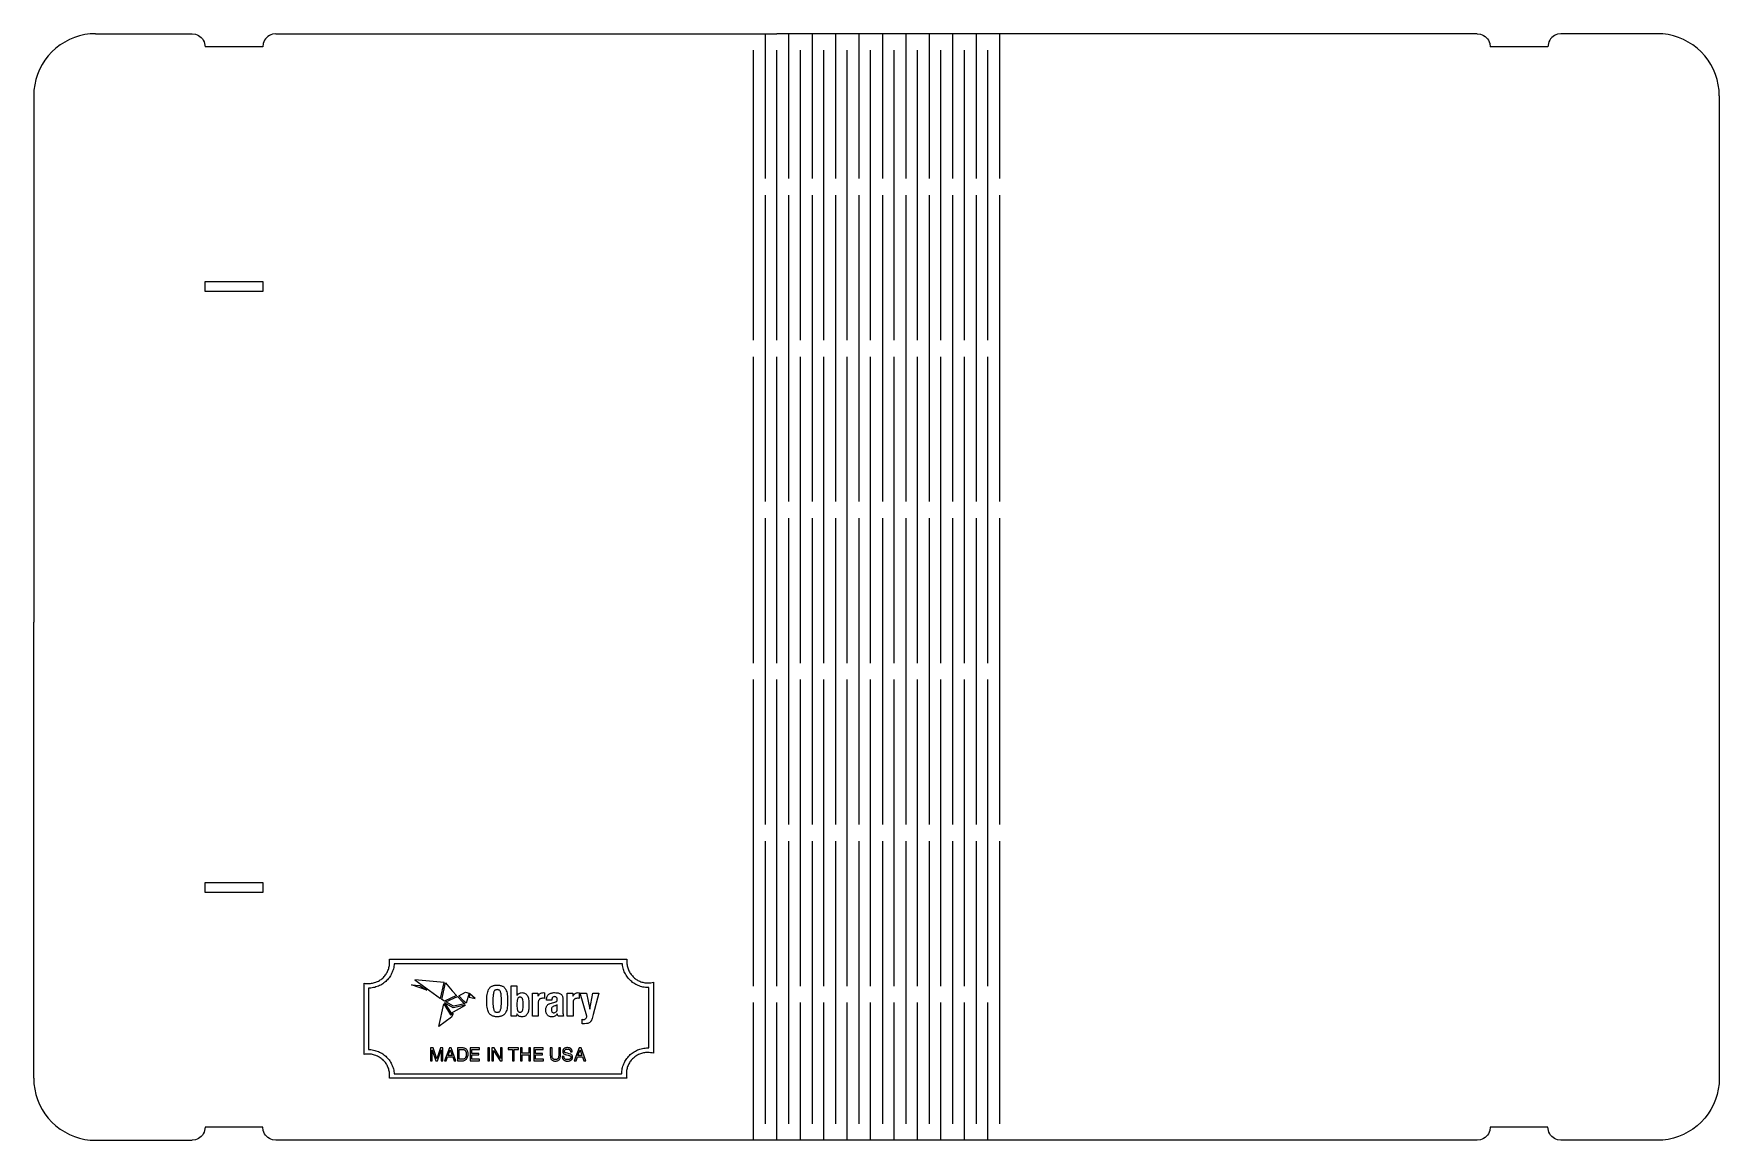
# Model space of a CAD drawing. Extents: x -130 to 130, y -85 to 85.
import ezdxf

# ---------------------------------------------------------------- set-up
doc = ezdxf.new("R2010")
doc.units = 0
doc.layers.get('0').update_dxf_attribs({"linetype": 'CONTINUOUS'})

msp = doc.modelspace()

# ---------------------------------------------------------------- linework, layer by layer
for p, q in [((-125.55, 83.37), (-126.2, 82.86)), ((-124.84, 83.81), (-125.55, 83.37)), ((-124.11, 84.2), (-124.84, 83.81)), ((-123.34, 84.52), (-124.11, 84.2)), ((-122.55, 84.77), (-123.34, 84.52)), ((-121.74, 84.95), (-122.55, 84.77)), ((-120.91, 85.05), (-121.74, 84.95)), ((-120.08, 85.09), (-120.91, 85.05)), ((-120.08, 85.09), (-105.26, 85.09)), ((-105.26, 85.09), (-104.74, 85.02)), ((-104.74, 85.02), (-104.49, 84.94)), ((-104.49, 84.94), (-104.26, 84.82)), ((-104.26, 84.82), (-104.04, 84.68)), ((-104.04, 84.68), (-103.84, 84.5)), ((-103.84, 84.5), (-103.67, 84.31)), ((-103.67, 84.31), (-103.53, 84.09)), ((-103.53, 84.09), (-103.41, 83.86)), ((-103.41, 83.86), (-103.33, 83.61)), ((-103.33, 83.61), (-103.26, 83.09)), ((-94.37, 83.09), (-103.26, 83.09)), ((-94.3, 83.61), (-94.37, 83.09)), ((-94.22, 83.86), (-94.3, 83.61)), ((-94.1, 84.09), (-94.22, 83.86)), ((-93.95, 84.31), (-94.1, 84.09)), ((-93.78, 84.5), (-93.95, 84.31)), ((-93.58, 84.68), (-93.78, 84.5)), ((-93.37, 84.82), (-93.58, 84.68)), ((-93.13, 84.94), (-93.37, 84.82)), ((-92.88, 85.02), (-93.13, 84.94)), ((-92.37, 85.09), (-92.88, 85.02)), ((-92.37, 85.09), (-18.91, 85.09)), ((-18.91, 85.09), (-17.11, 85.09)), ((-17.11, 85.09), (-17.11, 62.8)), ((-17.11, 85.09), (-15.31, 85.09)), ((-13.51, 85.09), (-15.31, 85.09)), ((-13.51, 85.09), (-13.51, 62.8)), ((-9.9, 85.09), (-13.51, 85.09)), ((-9.9, 85.09), (-9.9, 62.8)), ((-6.3, 85.09), (-9.9, 85.09)), ((-6.3, 85.09), (-6.3, 62.8)), ((-2.7, 85.09), (-6.3, 85.09)), ((-2.7, 85.09), (-2.7, 62.8)), ((0.9, 85.09), (-2.7, 85.09)), ((0.9, 85.09), (0.9, 62.8)), ((4.5, 85.09), (0.9, 85.09)), ((4.5, 85.09), (4.5, 62.8)), ((8.1, 85.09), (4.5, 85.09)), ((8.1, 85.09), (8.1, 62.8)), ((11.71, 85.09), (8.1, 85.09)), ((11.71, 85.09), (11.71, 62.8)), ((15.31, 85.09), (11.71, 85.09)), ((15.31, 85.09), (15.31, 62.8)), ((18.91, 85.09), (15.31, 85.09)), ((18.91, 85.09), (18.91, 62.8)), ((92.37, 85.09), (18.91, 85.09)), ((92.37, 85.09), (92.88, 85.02)), ((92.88, 85.02), (93.13, 84.94)), ((93.13, 84.94), (93.37, 84.82)), ((93.37, 84.82), (93.58, 84.68)), ((93.58, 84.68), (93.78, 84.5)), ((93.78, 84.5), (93.95, 84.31)), ((93.95, 84.31), (94.1, 84.09)), ((94.1, 84.09), (94.22, 83.86)), ((94.22, 83.86), (94.3, 83.61)), ((94.3, 83.61), (94.37, 83.09)), ((103.26, 83.09), (94.37, 83.09)), ((103.33, 83.61), (103.26, 83.09)), ((103.41, 83.86), (103.33, 83.61)), ((103.53, 84.09), (103.41, 83.86)), ((103.67, 84.31), (103.53, 84.09)), ((103.84, 84.5), (103.67, 84.31)), ((104.04, 84.68), (103.84, 84.5)), ((104.26, 84.82), (104.04, 84.68)), ((104.49, 84.94), (104.26, 84.82)), ((104.74, 85.02), (104.49, 84.94)), ((105.26, 85.09), (104.74, 85.02)), ((120.08, 85.09), (105.26, 85.09)), ((120.91, 85.05), (120.08, 85.09)), ((121.74, 84.95), (120.91, 85.05)), ((122.55, 84.77), (121.74, 84.95)), ((123.34, 84.52), (122.55, 84.77)), ((124.11, 84.2), (123.34, 84.52)), ((124.84, 83.81), (124.11, 84.2)), ((125.55, 83.37), (124.84, 83.81)), ((126.2, 82.86), (125.55, 83.37)), ((-127.88, 81.03), (-128.33, 80.33)), ((-127.38, 81.69), (-127.88, 81.03)), ((-126.82, 82.3), (-127.38, 81.69)), ((-126.2, 82.86), (-126.82, 82.3)), ((-18.91, 37.96), (-18.91, 82.55)), ((-15.31, 37.96), (-15.31, 82.55)), ((-11.71, 37.96), (-11.71, 82.55)), ((-8.1, 37.96), (-8.1, 82.55)), ((-4.5, 37.96), (-4.5, 82.55)), ((-0.9, 37.96), (-0.9, 82.55)), ((2.7, 37.96), (2.7, 82.55)), ((6.3, 37.96), (6.3, 82.55)), ((9.9, 37.96), (9.9, 82.55)), ((13.51, 37.96), (13.51, 82.55)), ((17.11, 37.96), (17.11, 82.55)), ((126.82, 82.3), (126.2, 82.86)), ((127.38, 81.69), (126.82, 82.3)), ((127.88, 81.03), (127.38, 81.69)), ((128.33, 80.33), (127.88, 81.03)), ((-129.28, 78.03), (-129.46, 77.22)), ((-129.03, 78.82), (-129.28, 78.03)), ((-128.71, 79.59), (-129.03, 78.82)), ((-128.33, 80.33), (-128.71, 79.59)), ((128.71, 79.59), (128.33, 80.33)), ((129.03, 78.82), (128.71, 79.59)), ((129.28, 78.03), (129.03, 78.82)), ((129.46, 77.22), (129.28, 78.03)), ((-129.57, 76.4), (-129.61, 75.56)), ((-129.61, 75.56), (-129.61, -5.4)), ((-129.46, 77.22), (-129.57, 76.4)), ((129.57, 76.4), (129.46, 77.22)), ((129.61, 75.56), (129.57, 76.4)), ((129.61, 75.56), (129.61, -75.56)), ((-17.11, 60.26), (-17.11, 13.13)), ((-13.51, 60.26), (-13.51, 13.13)), ((-9.9, 60.26), (-9.9, 13.13)), ((-6.3, 60.26), (-6.3, 13.13)), ((-2.7, 60.26), (-2.7, 13.13)), ((0.9, 60.26), (0.9, 13.13)), ((4.5, 60.26), (4.5, 13.13)), ((8.1, 60.26), (8.1, 13.13)), ((11.71, 60.26), (11.71, 13.13)), ((15.31, 60.26), (15.31, 13.13)), ((18.91, 60.26), (18.91, 13.13)), ((-103.26, 46.99), (-94.37, 46.99)), ((-103.26, 45.47), (-103.26, 46.99)), ((-94.37, 46.99), (-94.37, 45.47)), ((-94.37, 45.47), (-103.26, 45.47)), ((-18.91, -11.71), (-18.91, 35.42)), ((-15.31, -11.71), (-15.31, 35.42)), ((-11.71, -11.71), (-11.71, 35.42)), ((-8.1, -11.71), (-8.1, 35.42)), ((-4.5, -11.71), (-4.5, 35.42)), ((-0.9, -11.71), (-0.9, 35.42)), ((2.7, -11.71), (2.7, 35.42)), ((6.3, -11.71), (6.3, 35.42)), ((9.9, -11.71), (9.9, 35.42)), ((13.51, -11.71), (13.51, 35.42)), ((17.11, -11.71), (17.11, 35.42)), ((-17.11, 10.59), (-17.11, -36.55)), ((-13.51, 10.59), (-13.51, -36.55)), ((-9.9, 10.59), (-9.9, -36.55)), ((-6.3, 10.59), (-6.3, -36.55)), ((-2.7, 10.59), (-2.7, -36.55)), ((0.9, 10.59), (0.9, -36.55)), ((4.5, 10.59), (4.5, -36.55)), ((8.1, 10.59), (8.1, -36.55)), ((11.71, 10.59), (11.71, -36.55)), ((15.31, 10.59), (15.31, -36.55)), ((18.91, 10.59), (18.91, -36.55)), ((-129.61, -45.4), (-129.61, -5.4)), ((-18.91, -61.38), (-18.91, -14.25)), ((-15.31, -61.38), (-15.31, -14.25)), ((-11.71, -61.38), (-11.71, -14.25)), ((-8.1, -61.38), (-8.1, -14.25)), ((-4.5, -61.38), (-4.5, -14.25)), ((-0.9, -61.38), (-0.9, -14.25)), ((2.7, -61.38), (2.7, -14.25)), ((6.3, -61.38), (6.3, -14.25)), ((9.9, -61.38), (9.9, -14.25)), ((13.51, -61.38), (13.51, -14.25)), ((17.11, -61.38), (17.11, -14.25)), ((-17.11, -39.09), (-17.11, -82.55)), ((-13.51, -39.09), (-13.51, -82.55)), ((-9.9, -39.09), (-9.9, -82.55)), ((-6.3, -39.09), (-6.3, -82.55)), ((-2.7, -39.09), (-2.7, -82.55)), ((0.9, -39.09), (0.9, -82.55)), ((4.5, -39.09), (4.5, -82.55)), ((8.1, -39.09), (8.1, -82.55)), ((11.71, -39.09), (11.71, -82.55)), ((15.31, -39.09), (15.31, -82.55)), ((18.91, -39.09), (18.91, -82.55)), ((-129.61, -75.56), (-129.61, -45.4)), ((-103.26, -46.99), (-103.26, -45.47)), ((-103.26, -45.47), (-94.37, -45.47)), ((-94.37, -45.47), (-94.37, -46.99)), ((-94.37, -46.99), (-103.26, -46.99)), ((-75.52, -59.67), (-75.43, -59.54)), ((-75.43, -59.54), (-75.34, -59.41)), ((-75.34, -59.41), (-75.26, -59.27)), ((-75.26, -59.27), (-75.19, -59.13)), ((-75.19, -59.13), (-75.13, -58.99)), ((-75.13, -58.99), (-75.07, -58.84)), ((-75.07, -58.84), (-75.02, -58.69)), ((-75.02, -58.69), (-74.97, -58.53)), ((-74.97, -58.53), (-74.94, -58.37)), ((-74.94, -58.37), (-74.91, -58.21)), ((-74.91, -58.21), (-74.89, -58.05)), ((-74.9, -57.26), (-38.38, -57.26)), ((-74.88, -57.48), (-74.9, -57.26)), ((-74.89, -58.05), (-74.87, -57.88)), ((-74.87, -57.71), (-74.88, -57.48)), ((-74.87, -57.88), (-74.87, -57.71)), ((-74.65, -59.61), (-74.74, -59.78)), ((-74.56, -59.44), (-74.65, -59.61)), ((-74.48, -59.26), (-74.56, -59.44)), ((-74.41, -59.08), (-74.48, -59.26)), ((-74.35, -58.89), (-74.41, -59.08)), ((-74.29, -58.71), (-74.35, -58.89)), ((-74.25, -58.51), (-74.29, -58.71)), ((-74.21, -58.32), (-74.25, -58.51)), ((-74.19, -58.12), (-74.21, -58.32)), ((-74.18, -57.96), (-74.19, -58.12)), ((-39.08, -57.96), (-74.18, -57.96)), ((-39.08, -58.02), (-39.08, -57.96)), ((-39.05, -58.22), (-39.08, -58.02)), ((-39.02, -58.42), (-39.05, -58.22)), ((-38.97, -58.61), (-39.02, -58.42)), ((-38.92, -58.8), (-38.97, -58.61)), ((-38.86, -58.98), (-38.92, -58.8)), ((-38.78, -59.16), (-38.86, -58.98)), ((-38.7, -59.34), (-38.78, -59.16)), ((-38.62, -59.51), (-38.7, -59.34)), ((-38.52, -59.68), (-38.62, -59.51)), ((-38.39, -57.43), (-38.4, -57.61)), ((-38.4, -57.61), (-38.39, -57.78)), ((-38.38, -57.26), (-38.39, -57.43)), ((-38.39, -57.78), (-38.38, -57.95)), ((-38.38, -57.95), (-38.36, -58.11)), ((-38.36, -58.11), (-38.33, -58.28)), ((-38.33, -58.28), (-38.29, -58.43)), ((-38.29, -58.43), (-38.25, -58.59)), ((-38.25, -58.59), (-38.2, -58.74)), ((-38.2, -58.74), (-38.14, -58.89)), ((-38.14, -58.89), (-38.07, -59.04)), ((-38.07, -59.04), (-38, -59.18)), ((-38, -59.18), (-37.92, -59.32)), ((-37.92, -59.32), (-37.84, -59.45)), ((-37.84, -59.45), (-37.74, -59.58)), ((-37.74, -59.58), (-37.65, -59.7)), ((-78.8, -60.93), (-78.64, -60.96)), ((-78.8, -71.9), (-78.8, -60.93)), ((-78.64, -60.96), (-78.48, -60.98)), ((-78.48, -60.98), (-78.32, -60.99)), ((-78.32, -60.99), (-78.15, -60.99)), ((-78.15, -60.99), (-77.98, -60.99)), ((-78.1, -61.69), (-78.1, -71.14)), ((-77.95, -61.69), (-78.1, -61.69)), ((-77.98, -60.99), (-77.82, -60.98)), ((-77.75, -61.67), (-77.95, -61.69)), ((-77.82, -60.98), (-77.65, -60.95)), ((-77.55, -61.65), (-77.75, -61.67)), ((-77.65, -60.95), (-77.49, -60.93)), ((-77.35, -61.61), (-77.55, -61.65)), ((-77.49, -60.93), (-77.33, -60.89)), ((-77.16, -61.57), (-77.35, -61.61)), ((-77.33, -60.89), (-77.18, -60.84)), ((-77.18, -60.84), (-77.02, -60.79)), ((-76.97, -61.51), (-77.16, -61.57)), ((-77.02, -60.79), (-76.87, -60.73)), ((-76.78, -61.45), (-76.97, -61.51)), ((-76.87, -60.73), (-76.73, -60.67)), ((-76.6, -61.38), (-76.78, -61.45)), ((-76.73, -60.67), (-76.59, -60.6)), ((-76.42, -61.3), (-76.6, -61.38)), ((-76.59, -60.6), (-76.45, -60.52)), ((-76.45, -60.52), (-76.32, -60.43)), ((-76.25, -61.21), (-76.42, -61.3)), ((-76.32, -60.43), (-76.19, -60.34)), ((-76.09, -61.12), (-76.25, -61.21)), ((-76.19, -60.34), (-76.06, -60.24)), ((-75.92, -61.01), (-76.09, -61.12)), ((-76.06, -60.24), (-75.94, -60.14)), ((-75.94, -60.14), (-75.83, -60.03)), ((-75.77, -60.9), (-75.92, -61.01)), ((-75.83, -60.03), (-75.72, -59.92)), ((-75.62, -60.78), (-75.77, -60.9)), ((-75.72, -59.92), (-75.62, -59.8)), ((-75.62, -59.8), (-75.52, -59.67)), ((-75.47, -60.66), (-75.62, -60.78)), ((-75.33, -60.53), (-75.47, -60.66)), ((-75.2, -60.39), (-75.33, -60.53)), ((-75.08, -60.24), (-75.2, -60.39)), ((-74.96, -60.09), (-75.08, -60.24)), ((-74.85, -59.94), (-74.96, -60.09)), ((-74.74, -59.78), (-74.85, -59.94)), ((-69.15, -62.02), (-71.5, -61.17)), ((-71.5, -61.17), (-70.25, -61.28)), ((-71.01, -60.41), (-67.03, -63.3)), ((-66.49, -60.8), (-71.01, -60.41)), ((-70.25, -61.28), (-69.15, -62.02)), ((-67.03, -63.3), (-66.49, -60.8)), ((-66.84, -63.43), (-66.29, -60.9)), ((-66.29, -60.9), (-65.24, -62.08)), ((-65.24, -62.08), (-64.59, -62.81)), ((-59.79, -62.26), (-59.73, -62.08)), ((-59.73, -62.08), (-59.66, -61.91)), ((-59.66, -61.91), (-59.62, -61.83)), ((-59.62, -61.83), (-59.57, -61.76)), ((-59.57, -61.76), (-59.52, -61.69)), ((-59.52, -61.69), (-59.46, -61.62)), ((-59.46, -61.62), (-59.4, -61.56)), ((-59.4, -61.56), (-59.33, -61.5)), ((-59.33, -61.5), (-59.26, -61.45)), ((-59.26, -61.45), (-59.18, -61.41)), ((-59.18, -61.41), (-59.09, -61.37)), ((-59.09, -61.37), (-59, -61.33)), ((-59, -61.33), (-58.91, -61.3)), ((-58.91, -61.3), (-58.81, -61.27)), ((-58.78, -62.14), (-58.83, -62.22)), ((-58.81, -61.27), (-58.7, -61.25)), ((-58.73, -62.07), (-58.78, -62.14)), ((-58.67, -62.02), (-58.73, -62.07)), ((-58.7, -61.25), (-58.58, -61.24)), ((-58.6, -61.98), (-58.67, -62.02)), ((-58.52, -61.95), (-58.6, -61.98)), ((-58.58, -61.24), (-58.46, -61.23)), ((-58.43, -61.93), (-58.52, -61.95)), ((-58.46, -61.23), (-58.33, -61.23)), ((-58.33, -61.92), (-58.43, -61.93)), ((-58.33, -61.23), (-58.2, -61.23)), ((-58.23, -61.93), (-58.33, -61.92)), ((-58.14, -61.95), (-58.23, -61.93)), ((-58.2, -61.23), (-58.08, -61.24)), ((-58.06, -61.98), (-58.14, -61.95)), ((-58.08, -61.24), (-57.96, -61.25)), ((-57.99, -62.02), (-58.06, -61.98)), ((-57.93, -62.07), (-57.99, -62.02)), ((-57.96, -61.25), (-57.86, -61.27)), ((-57.88, -62.14), (-57.93, -62.07)), ((-57.83, -62.22), (-57.88, -62.14)), ((-57.86, -61.27), (-57.75, -61.3)), ((-57.75, -61.3), (-57.66, -61.33)), ((-57.66, -61.33), (-57.57, -61.37)), ((-57.57, -61.37), (-57.48, -61.41)), ((-57.48, -61.41), (-57.41, -61.45)), ((-57.41, -61.45), (-57.33, -61.5)), ((-57.33, -61.5), (-57.27, -61.56)), ((-57.27, -61.56), (-57.2, -61.62)), ((-57.2, -61.62), (-57.15, -61.69)), ((-57.15, -61.69), (-57.09, -61.76)), ((-57.09, -61.76), (-57.05, -61.83)), ((-57.05, -61.83), (-57, -61.91)), ((-57, -61.91), (-56.93, -62.08)), ((-56.93, -62.08), (-56.87, -62.26)), ((-56.2, -61.32), (-55.3, -61.32)), ((-56.2, -66), (-56.2, -61.32)), ((-55.3, -61.32), (-55.3, -62.8)), ((-38.42, -59.84), (-38.52, -59.68)), ((-38.31, -60), (-38.42, -59.84)), ((-38.19, -60.15), (-38.31, -60)), ((-38.06, -60.29), (-38.19, -60.15)), ((-37.93, -60.43), (-38.06, -60.29)), ((-37.79, -60.56), (-37.93, -60.43)), ((-37.65, -60.69), (-37.79, -60.56)), ((-37.65, -59.7), (-37.54, -59.82)), ((-37.5, -60.81), (-37.65, -60.69)), ((-37.54, -59.82), (-37.43, -59.93)), ((-37.34, -60.92), (-37.5, -60.81)), ((-37.43, -59.93), (-37.32, -60.04)), ((-37.18, -61.02), (-37.34, -60.92)), ((-37.32, -60.04), (-37.2, -60.15)), ((-37.2, -60.15), (-37.08, -60.24)), ((-37.01, -61.12), (-37.18, -61.02)), ((-37.08, -60.24), (-36.95, -60.34)), ((-36.84, -61.2), (-37.01, -61.12)), ((-36.95, -60.34), (-36.82, -60.42)), ((-36.66, -61.28), (-36.84, -61.2)), ((-36.82, -60.42), (-36.68, -60.5)), ((-36.68, -60.5), (-36.54, -60.57)), ((-36.48, -61.36), (-36.66, -61.28)), ((-36.54, -60.57), (-36.39, -60.64)), ((-36.3, -61.42), (-36.48, -61.36)), ((-36.39, -60.64), (-36.24, -60.7)), ((-36.11, -61.47), (-36.3, -61.42)), ((-36.24, -60.7), (-36.09, -60.75)), ((-35.92, -61.52), (-36.11, -61.47)), ((-36.09, -60.75), (-35.93, -60.79)), ((-35.93, -60.79), (-35.78, -60.83)), ((-35.72, -61.55), (-35.92, -61.52)), ((-35.78, -60.83), (-35.61, -60.86)), ((-35.52, -61.58), (-35.72, -61.55)), ((-35.61, -60.86), (-35.45, -60.88)), ((-35.32, -61.59), (-35.52, -61.58)), ((-35.45, -60.88), (-35.28, -60.89)), ((-35.11, -61.6), (-35.32, -61.59)), ((-35.28, -60.89), (-35.11, -60.9)), ((-35.11, -60.9), (-34.9, -60.89)), ((-35, -61.59), (-35.11, -61.6)), ((-35, -70.89), (-35, -61.59)), ((-34.9, -60.89), (-34.7, -60.87)), ((-34.7, -60.87), (-34.49, -60.84)), ((-34.49, -60.84), (-34.29, -60.79)), ((-34.29, -60.79), (-34.29, -71.71)), ((-67.31, -67.58), (-66.56, -64.12)), ((-66.45, -63.67), (-66.84, -63.43)), ((-66.56, -64.12), (-65.49, -65.82)), ((-64.59, -62.81), (-66.45, -63.67)), ((-65.12, -64.73), (-66.43, -63.95)), ((-66.43, -63.95), (-65.41, -65.53)), ((-66.21, -63.81), (-64.41, -62.98)), ((-65.03, -64.46), (-66.21, -63.81)), ((-65.41, -65.53), (-63.31, -64.38)), ((-63.19, -64.31), (-65.12, -64.73)), ((-63.33, -64.11), (-65.03, -64.46)), ((-64.41, -62.98), (-63.59, -63.86)), ((-64.25, -62.88), (-63.18, -62.31)), ((-63.44, -63.67), (-64.25, -62.88)), ((-63.59, -63.86), (-63.33, -64.11)), ((-63.1, -64), (-63.44, -63.67)), ((-63.31, -64.38), (-63.19, -64.31)), ((-63.18, -62.31), (-62.66, -62.47)), ((-62.66, -62.47), (-63.1, -64)), ((-62.53, -62.56), (-62.66, -63.08)), ((-62.66, -63.08), (-61.71, -63.28)), ((-61.71, -63.28), (-62.53, -62.56)), ((-59.93, -63.66), (-59.92, -63.4)), ((-59.92, -63.92), (-59.93, -63.66)), ((-59.92, -63.4), (-59.91, -63.15)), ((-59.91, -64.17), (-59.92, -63.92)), ((-59.91, -63.15), (-59.9, -62.91)), ((-59.9, -64.41), (-59.91, -64.17)), ((-59.9, -62.91), (-59.88, -62.68)), ((-59.88, -64.64), (-59.9, -64.41)), ((-59.88, -62.68), (-59.84, -62.47)), ((-59.84, -64.86), (-59.88, -64.64)), ((-59.84, -62.47), (-59.79, -62.26)), ((-58.96, -62.86), (-58.98, -63.23)), ((-58.98, -63.23), (-58.98, -63.66)), ((-58.98, -63.66), (-58.98, -64.1)), ((-58.98, -64.1), (-58.96, -64.46)), ((-58.94, -62.7), (-58.96, -62.86)), ((-58.96, -64.46), (-58.94, -64.62)), ((-58.92, -62.56), (-58.94, -62.7)), ((-58.94, -64.62), (-58.92, -64.77)), ((-58.9, -62.43), (-58.92, -62.56)), ((-58.92, -64.77), (-58.9, -64.89)), ((-58.86, -62.32), (-58.9, -62.43)), ((-58.83, -62.22), (-58.86, -62.32)), ((-57.8, -62.32), (-57.83, -62.22)), ((-57.76, -62.43), (-57.8, -62.32)), ((-57.74, -62.56), (-57.76, -62.43)), ((-57.76, -64.89), (-57.74, -64.77)), ((-57.72, -62.7), (-57.74, -62.56)), ((-57.74, -64.77), (-57.72, -64.62)), ((-57.7, -62.86), (-57.72, -62.7)), ((-57.72, -64.62), (-57.7, -64.46)), ((-57.69, -63.23), (-57.7, -62.86)), ((-57.7, -64.46), (-57.69, -64.1)), ((-57.68, -63.66), (-57.69, -63.23)), ((-57.69, -64.1), (-57.68, -63.66)), ((-56.87, -62.26), (-56.82, -62.47)), ((-56.82, -62.47), (-56.79, -62.68)), ((-56.79, -64.64), (-56.82, -64.86)), ((-56.79, -62.68), (-56.76, -62.91)), ((-56.76, -64.41), (-56.79, -64.64)), ((-56.76, -62.91), (-56.75, -63.15)), ((-56.75, -64.17), (-56.76, -64.41)), ((-56.75, -63.15), (-56.74, -63.4)), ((-56.74, -63.92), (-56.75, -64.17)), ((-56.74, -63.4), (-56.74, -63.66)), ((-56.74, -63.66), (-56.74, -63.92)), ((-55.3, -62.8), (-55.21, -62.7)), ((-55.29, -63.97), (-55.3, -64.24)), ((-55.3, -64.24), (-55.29, -64.51)), ((-55.28, -63.73), (-55.29, -63.97)), ((-55.29, -64.51), (-55.28, -64.74)), ((-55.25, -63.53), (-55.28, -63.73)), ((-55.28, -64.74), (-55.25, -64.94)), ((-55.23, -63.45), (-55.25, -63.53)), ((-55.21, -63.37), (-55.23, -63.45)), ((-55.21, -62.7), (-55.13, -62.62)), ((-55.18, -63.3), (-55.21, -63.37)), ((-55.15, -63.24), (-55.18, -63.3)), ((-55.11, -63.19), (-55.15, -63.24)), ((-55.13, -62.62), (-55.05, -62.54)), ((-55.06, -63.15), (-55.11, -63.19)), ((-55.01, -63.12), (-55.06, -63.15)), ((-55.05, -62.54), (-54.96, -62.49)), ((-54.95, -63.1), (-55.01, -63.12)), ((-54.96, -62.49), (-54.86, -62.44)), ((-54.89, -63.08), (-54.95, -63.1)), ((-54.82, -63.08), (-54.89, -63.08)), ((-54.86, -62.44), (-54.76, -62.41)), ((-54.75, -63.08), (-54.82, -63.08)), ((-54.76, -62.41), (-54.65, -62.39)), ((-54.69, -63.1), (-54.75, -63.08)), ((-54.63, -63.12), (-54.69, -63.1)), ((-54.65, -62.39), (-54.52, -62.38)), ((-54.58, -63.15), (-54.63, -63.12)), ((-54.53, -63.19), (-54.58, -63.15)), ((-54.5, -63.24), (-54.53, -63.19)), ((-54.52, -62.38), (-54.39, -62.39)), ((-54.46, -63.3), (-54.5, -63.24)), ((-54.43, -63.37), (-54.46, -63.3)), ((-54.41, -63.45), (-54.43, -63.37)), ((-54.39, -63.53), (-54.41, -63.45)), ((-54.39, -62.39), (-54.26, -62.41)), ((-54.36, -63.73), (-54.39, -63.53)), ((-54.39, -64.94), (-54.36, -64.74)), ((-54.35, -63.97), (-54.36, -63.73)), ((-54.36, -64.74), (-54.35, -64.51)), ((-54.35, -64.24), (-54.35, -63.97)), ((-54.35, -64.51), (-54.35, -64.24)), ((-54.26, -62.41), (-54.15, -62.44)), ((-54.15, -62.44), (-54.04, -62.49)), ((-54.04, -62.49), (-53.94, -62.55)), ((-53.94, -62.55), (-53.86, -62.62)), ((-53.86, -62.62), (-53.78, -62.71)), ((-53.78, -62.71), (-53.7, -62.82)), ((-53.7, -62.82), (-53.64, -62.94)), ((-53.64, -62.94), (-53.59, -63.07)), ((-53.59, -63.07), (-53.54, -63.23)), ((-53.54, -63.23), (-53.51, -63.39)), ((-53.51, -63.39), (-53.48, -63.58)), ((-53.48, -63.58), (-53.46, -63.78)), ((-53.46, -64.7), (-53.48, -64.9)), ((-53.46, -63.78), (-53.44, -64)), ((-53.44, -64.48), (-53.46, -64.7)), ((-53.44, -64), (-53.44, -64.24)), ((-53.44, -64.24), (-53.44, -64.48)), ((-52.92, -66), (-52.92, -62.47)), ((-52.92, -62.47), (-52.06, -62.47)), ((-52.06, -62.47), (-52.06, -62.95)), ((-52.06, -62.95), (-51.97, -62.82)), ((-52.01, -63.8), (-52.02, -63.88)), ((-52.02, -63.88), (-52.02, -66)), ((-52, -63.72), (-52.01, -63.8)), ((-51.98, -63.65), (-52, -63.72)), ((-51.96, -63.59), (-51.98, -63.65)), ((-51.97, -62.82), (-51.89, -62.71)), ((-51.92, -63.53), (-51.96, -63.59)), ((-51.89, -63.48), (-51.92, -63.53)), ((-51.89, -62.71), (-51.8, -62.62)), ((-51.85, -63.43), (-51.89, -63.48)), ((-51.8, -63.39), (-51.85, -63.43)), ((-51.8, -62.62), (-51.71, -62.54)), ((-51.75, -63.35), (-51.8, -63.39)), ((-51.7, -63.32), (-51.75, -63.35)), ((-51.71, -62.54), (-51.6, -62.47)), ((-51.64, -63.3), (-51.7, -63.32)), ((-51.58, -63.28), (-51.64, -63.3)), ((-51.6, -62.47), (-51.49, -62.42)), ((-51.47, -63.26), (-51.58, -63.28)), ((-51.49, -62.42), (-51.36, -62.39)), ((-51.35, -63.25), (-51.47, -63.26)), ((-51.36, -62.39), (-51.23, -62.38)), ((-51.21, -63.25), (-51.35, -63.25)), ((-51.23, -62.38), (-51.06, -62.39)), ((-51.06, -63.26), (-51.21, -63.25)), ((-51.06, -62.39), (-51.06, -63.26)), ((-50.84, -64.85), (-50.83, -64.75)), ((-50.83, -64.75), (-50.8, -64.66)), ((-50.8, -64.66), (-50.77, -64.57)), ((-50.77, -64.57), (-50.74, -64.49)), ((-50.74, -63.32), (-50.72, -63.19)), ((-50.74, -63.47), (-50.74, -63.32)), ((-50.74, -63.56), (-50.74, -63.47)), ((-49.93, -63.56), (-50.74, -63.56)), ((-50.74, -64.49), (-50.69, -64.42)), ((-50.72, -63.19), (-50.69, -63.07)), ((-50.69, -63.07), (-50.64, -62.96)), ((-50.69, -64.42), (-50.64, -64.35)), ((-50.64, -62.96), (-50.59, -62.86)), ((-50.64, -64.35), (-50.58, -64.29)), ((-50.59, -62.86), (-50.53, -62.77)), ((-50.58, -64.29), (-50.52, -64.23)), ((-50.53, -62.77), (-50.46, -62.69)), ((-50.52, -64.23), (-50.44, -64.18)), ((-50.46, -62.69), (-50.38, -62.62)), ((-50.44, -64.18), (-50.36, -64.13)), ((-50.38, -62.62), (-50.29, -62.56)), ((-50.36, -64.13), (-50.28, -64.09)), ((-50.29, -62.56), (-50.19, -62.51)), ((-50.28, -64.09), (-50.18, -64.05)), ((-50.19, -62.51), (-50.09, -62.47)), ((-50.18, -64.05), (-49.96, -63.98)), ((-50.09, -62.47), (-49.98, -62.44)), ((-49.98, -62.44), (-49.87, -62.41)), ((-49.96, -64.78), (-49.98, -64.88)), ((-49.96, -63.98), (-49.45, -63.84)), ((-49.92, -64.69), (-49.96, -64.78)), ((-49.92, -63.36), (-49.93, -63.46)), ((-49.93, -63.46), (-49.93, -63.56)), ((-49.9, -63.27), (-49.92, -63.36)), ((-49.87, -64.61), (-49.92, -64.69)), ((-49.87, -63.19), (-49.9, -63.27)), ((-49.87, -62.41), (-49.75, -62.39)), ((-49.82, -63.12), (-49.87, -63.19)), ((-49.8, -64.55), (-49.87, -64.61)), ((-49.76, -63.07), (-49.82, -63.12)), ((-49.71, -64.49), (-49.8, -64.55)), ((-49.69, -63.03), (-49.76, -63.07)), ((-49.75, -62.39), (-49.63, -62.38)), ((-49.6, -64.45), (-49.71, -64.49)), ((-49.61, -63.01), (-49.69, -63.03)), ((-49.63, -62.38), (-49.5, -62.38)), ((-49.51, -63), (-49.61, -63.01)), ((-49.48, -64.42), (-49.6, -64.45)), ((-49.4, -63.01), (-49.51, -63)), ((-49.5, -62.38), (-49.31, -62.39)), ((-49.39, -64.39), (-49.48, -64.42)), ((-49.45, -63.84), (-49.36, -63.82)), ((-49.32, -63.03), (-49.4, -63.01)), ((-49.29, -64.35), (-49.39, -64.39)), ((-49.36, -63.82), (-49.28, -63.78)), ((-49.24, -63.06), (-49.32, -63.03)), ((-49.31, -62.39), (-49.14, -62.4)), ((-49.19, -64.3), (-49.29, -64.35)), ((-49.28, -63.78), (-49.22, -63.74)), ((-49.19, -63.11), (-49.24, -63.06)), ((-49.22, -63.74), (-49.17, -63.7)), ((-49.14, -63.18), (-49.19, -63.11)), ((-49.09, -64.24), (-49.19, -64.3)), ((-49.17, -63.7), (-49.13, -63.65)), ((-49.14, -62.4), (-48.98, -62.43)), ((-49.11, -63.25), (-49.14, -63.18)), ((-49.13, -63.65), (-49.11, -63.59)), ((-49.09, -63.34), (-49.11, -63.25)), ((-49.11, -63.59), (-49.09, -63.51)), ((-49.09, -63.43), (-49.09, -63.34)), ((-49.09, -63.51), (-49.09, -63.43)), ((-49.09, -64.93), (-49.09, -64.24)), ((-48.98, -62.43), (-48.85, -62.46)), ((-48.85, -62.46), (-48.73, -62.5)), ((-48.73, -62.5), (-48.62, -62.56)), ((-48.62, -62.56), (-48.53, -62.62)), ((-48.53, -62.62), (-48.46, -62.68)), ((-48.46, -62.68), (-48.39, -62.76)), ((-48.39, -62.76), (-48.34, -62.84)), ((-48.34, -62.84), (-48.3, -62.93)), ((-48.3, -62.93), (-48.27, -63.03)), ((-48.27, -63.03), (-48.25, -63.13)), ((-48.25, -63.13), (-48.23, -63.23)), ((-48.23, -63.23), (-48.22, -63.35)), ((-48.22, -63.35), (-48.22, -63.46)), ((-48.22, -63.46), (-48.22, -65.32)), ((-47.58, -62.47), (-46.71, -62.47)), ((-47.58, -66), (-47.58, -62.47)), ((-46.71, -62.47), (-46.71, -62.95)), ((-46.71, -62.95), (-46.63, -62.82)), ((-46.66, -63.72), (-46.67, -63.8)), ((-46.67, -63.8), (-46.67, -63.88)), ((-46.67, -63.88), (-46.67, -66)), ((-46.64, -63.65), (-46.66, -63.72)), ((-46.61, -63.59), (-46.64, -63.65)), ((-46.63, -62.82), (-46.55, -62.71)), ((-46.58, -63.53), (-46.61, -63.59)), ((-46.54, -63.48), (-46.58, -63.53)), ((-46.55, -62.71), (-46.46, -62.62)), ((-46.5, -63.43), (-46.54, -63.48)), ((-46.46, -63.39), (-46.5, -63.43)), ((-46.46, -62.62), (-46.36, -62.54)), ((-46.41, -63.35), (-46.46, -63.39)), ((-46.35, -63.32), (-46.41, -63.35)), ((-46.36, -62.54), (-46.26, -62.47)), ((-46.3, -63.3), (-46.35, -63.32)), ((-46.24, -63.28), (-46.3, -63.3)), ((-46.26, -62.47), (-46.14, -62.42)), ((-46.12, -63.26), (-46.24, -63.28)), ((-46.14, -62.42), (-46.02, -62.39)), ((-46, -63.25), (-46.12, -63.26)), ((-46.02, -62.39), (-45.89, -62.38)), ((-45.86, -63.25), (-46, -63.25)), ((-45.89, -62.38), (-45.72, -62.39)), ((-45.72, -63.26), (-45.86, -63.25)), ((-45.72, -62.39), (-45.72, -63.26)), ((-44.55, -66), (-45.55, -62.47)), ((-45.55, -62.47), (-44.6, -62.47)), ((-44.6, -62.47), (-44.08, -64.91)), ((-44.08, -64.91), (-43.6, -62.47)), ((-43.6, -62.47), (-42.7, -62.47)), ((-42.7, -62.47), (-43.55, -65.77)), ((-18.91, -85.09), (-18.91, -63.92)), ((-15.31, -85.09), (-15.31, -63.92)), ((-11.71, -85.09), (-11.71, -63.92)), ((-8.1, -85.09), (-8.1, -63.92)), ((-4.5, -85.09), (-4.5, -63.92)), ((-0.9, -85.09), (-0.9, -63.92)), ((2.7, -85.09), (2.7, -63.92)), ((6.3, -85.09), (6.3, -63.92)), ((9.9, -85.09), (9.9, -63.92)), ((13.51, -85.09), (13.51, -63.92)), ((17.11, -85.09), (17.11, -63.92)), ((-65.36, -66.14), (-67.31, -67.58)), ((-65.49, -65.82), (-65.12, -65.61)), ((-65.12, -65.61), (-65.36, -66.14)), ((-59.79, -65.06), (-59.84, -64.86)), ((-59.73, -65.24), (-59.79, -65.06)), ((-59.66, -65.41), (-59.73, -65.24)), ((-59.62, -65.49), (-59.66, -65.41)), ((-59.57, -65.57), (-59.62, -65.49)), ((-59.52, -65.64), (-59.57, -65.57)), ((-59.46, -65.7), (-59.52, -65.64)), ((-59.4, -65.76), (-59.46, -65.7)), ((-59.33, -65.82), (-59.4, -65.76)), ((-59.26, -65.87), (-59.33, -65.82)), ((-59.18, -65.92), (-59.26, -65.87)), ((-59.09, -65.96), (-59.18, -65.92)), ((-59, -65.99), (-59.09, -65.96)), ((-58.91, -66.02), (-59, -65.99)), ((-58.81, -66.05), (-58.91, -66.02)), ((-58.9, -64.89), (-58.86, -65)), ((-58.86, -65), (-58.83, -65.1)), ((-58.83, -65.1), (-58.78, -65.18)), ((-58.7, -66.07), (-58.81, -66.05)), ((-58.78, -65.18), (-58.73, -65.25)), ((-58.73, -65.25), (-58.67, -65.31)), ((-58.58, -66.08), (-58.7, -66.07)), ((-58.67, -65.31), (-58.6, -65.35)), ((-58.6, -65.35), (-58.52, -65.38)), ((-58.46, -66.09), (-58.58, -66.08)), ((-58.52, -65.38), (-58.43, -65.39)), ((-58.33, -66.1), (-58.46, -66.09)), ((-58.43, -65.39), (-58.33, -65.4)), ((-58.33, -65.4), (-58.23, -65.39)), ((-58.2, -66.09), (-58.33, -66.1)), ((-58.23, -65.39), (-58.14, -65.38)), ((-58.08, -66.08), (-58.2, -66.09)), ((-58.14, -65.38), (-58.06, -65.35)), ((-57.96, -66.07), (-58.08, -66.08)), ((-58.06, -65.35), (-57.99, -65.31)), ((-57.99, -65.31), (-57.93, -65.25)), ((-57.86, -66.05), (-57.96, -66.07)), ((-57.93, -65.25), (-57.88, -65.18)), ((-57.88, -65.18), (-57.83, -65.1)), ((-57.75, -66.02), (-57.86, -66.05)), ((-57.83, -65.1), (-57.8, -65)), ((-57.8, -65), (-57.76, -64.89)), ((-57.66, -65.99), (-57.75, -66.02)), ((-57.57, -65.96), (-57.66, -65.99)), ((-57.48, -65.92), (-57.57, -65.96)), ((-57.41, -65.87), (-57.48, -65.92)), ((-57.33, -65.82), (-57.41, -65.87)), ((-57.27, -65.76), (-57.33, -65.82)), ((-57.2, -65.7), (-57.27, -65.76)), ((-57.15, -65.64), (-57.2, -65.7)), ((-57.09, -65.57), (-57.15, -65.64)), ((-57.05, -65.49), (-57.09, -65.57)), ((-57, -65.41), (-57.05, -65.49)), ((-56.93, -65.24), (-57, -65.41)), ((-56.87, -65.06), (-56.93, -65.24)), ((-56.82, -64.86), (-56.87, -65.06)), ((-55.34, -66), (-56.2, -66)), ((-55.32, -65.63), (-55.34, -66)), ((-55.25, -65.74), (-55.32, -65.63)), ((-55.25, -64.94), (-55.23, -65.03)), ((-55.17, -65.84), (-55.25, -65.74)), ((-55.23, -65.03), (-55.21, -65.11)), ((-55.21, -65.11), (-55.18, -65.18)), ((-55.18, -65.18), (-55.15, -65.24)), ((-55.08, -65.92), (-55.17, -65.84)), ((-55.15, -65.24), (-55.11, -65.29)), ((-55.11, -65.29), (-55.06, -65.33)), ((-54.98, -65.99), (-55.08, -65.92)), ((-55.06, -65.33), (-55.01, -65.36)), ((-55.01, -65.36), (-54.95, -65.38)), ((-54.88, -66.04), (-54.98, -65.99)), ((-54.95, -65.38), (-54.89, -65.4)), ((-54.89, -65.4), (-54.82, -65.4)), ((-54.77, -66.07), (-54.88, -66.04)), ((-54.82, -65.4), (-54.75, -65.4)), ((-54.65, -66.09), (-54.77, -66.07)), ((-54.75, -65.4), (-54.69, -65.38)), ((-54.69, -65.38), (-54.63, -65.36)), ((-54.52, -66.1), (-54.65, -66.09)), ((-54.63, -65.36), (-54.58, -65.33)), ((-54.58, -65.33), (-54.53, -65.29)), ((-54.53, -65.29), (-54.5, -65.24)), ((-54.39, -66.09), (-54.52, -66.1)), ((-54.5, -65.24), (-54.46, -65.18)), ((-54.46, -65.18), (-54.43, -65.11)), ((-54.43, -65.11), (-54.41, -65.03)), ((-54.41, -65.03), (-54.39, -64.94)), ((-54.26, -66.07), (-54.39, -66.09)), ((-54.15, -66.04), (-54.26, -66.07)), ((-54.04, -65.99), (-54.15, -66.04)), ((-53.94, -65.93), (-54.04, -65.99)), ((-53.86, -65.85), (-53.94, -65.93)), ((-53.78, -65.76), (-53.86, -65.85)), ((-53.7, -65.66), (-53.78, -65.76)), ((-53.64, -65.54), (-53.7, -65.66)), ((-53.59, -65.4), (-53.64, -65.54)), ((-53.54, -65.25), (-53.59, -65.4)), ((-53.51, -65.08), (-53.54, -65.25)), ((-53.48, -64.9), (-53.51, -65.08)), ((-52.02, -66), (-52.92, -66)), ((-50.85, -64.97), (-50.84, -64.85)), ((-50.85, -65.09), (-50.85, -64.97)), ((-50.84, -65.26), (-50.85, -65.09)), ((-50.83, -65.35), (-50.84, -65.26)), ((-50.81, -65.44), (-50.83, -65.35)), ((-50.78, -65.53), (-50.81, -65.44)), ((-50.75, -65.61), (-50.78, -65.53)), ((-50.71, -65.69), (-50.75, -65.61)), ((-50.66, -65.77), (-50.71, -65.69)), ((-50.61, -65.84), (-50.66, -65.77)), ((-50.55, -65.9), (-50.61, -65.84)), ((-50.48, -65.96), (-50.55, -65.9)), ((-50.4, -66.01), (-50.48, -65.96)), ((-50.31, -66.04), (-50.4, -66.01)), ((-50.22, -66.07), (-50.31, -66.04)), ((-50.11, -66.09), (-50.22, -66.07)), ((-50, -66.1), (-50.11, -66.09)), ((-49.85, -66.09), (-50, -66.1)), ((-49.98, -64.88), (-49.99, -64.99)), ((-49.99, -64.99), (-49.98, -65.09)), ((-49.98, -65.09), (-49.97, -65.18)), ((-49.97, -65.18), (-49.94, -65.26)), ((-49.94, -65.26), (-49.91, -65.33)), ((-49.91, -65.33), (-49.86, -65.39)), ((-49.86, -65.39), (-49.8, -65.44)), ((-49.71, -66.08), (-49.85, -66.09)), ((-49.8, -65.44), (-49.77, -65.46)), ((-49.77, -65.46), (-49.73, -65.47)), ((-49.73, -65.47), (-49.69, -65.48)), ((-49.58, -66.05), (-49.71, -66.08)), ((-49.69, -65.48), (-49.65, -65.48)), ((-49.65, -65.48), (-49.55, -65.47)), ((-49.47, -66), (-49.58, -66.05)), ((-49.55, -65.47), (-49.46, -65.45)), ((-49.36, -65.94), (-49.47, -66)), ((-49.46, -65.45), (-49.36, -65.41)), ((-49.36, -65.41), (-49.28, -65.35)), ((-49.27, -65.86), (-49.36, -65.94)), ((-49.28, -65.35), (-49.24, -65.32)), ((-49.18, -65.76), (-49.27, -65.86)), ((-49.24, -65.32), (-49.2, -65.28)), ((-49.2, -65.28), (-49.17, -65.23)), ((-49.09, -65.64), (-49.18, -65.76)), ((-49.17, -65.23), (-49.14, -65.18)), ((-49.14, -65.18), (-49.12, -65.13)), ((-49.12, -65.13), (-49.1, -65.07)), ((-49.1, -65.07), (-49.09, -65)), ((-49.09, -65), (-49.09, -64.93)), ((-49.05, -65.82), (-49.09, -65.64)), ((-49.02, -65.92), (-49.05, -65.82)), ((-48.98, -66), (-49.02, -65.92)), ((-48.11, -66), (-48.98, -66)), ((-48.22, -65.32), (-48.22, -65.54)), ((-48.22, -65.54), (-48.2, -65.71)), ((-48.2, -65.71), (-48.19, -65.79)), ((-48.19, -65.79), (-48.17, -65.86)), ((-48.17, -65.86), (-48.11, -66)), ((-46.67, -66), (-47.58, -66)), ((-45.28, -66.48), (-45.16, -66.5)), ((-45.28, -67.16), (-45.28, -66.48)), ((-44.91, -67.16), (-45.28, -67.16)), ((-45.16, -66.5), (-45.04, -66.5)), ((-45.04, -66.5), (-44.92, -66.49)), ((-44.92, -66.49), (-44.83, -66.47)), ((-44.62, -67.15), (-44.91, -67.16)), ((-44.83, -66.47), (-44.75, -66.43)), ((-44.75, -66.43), (-44.68, -66.37)), ((-44.68, -66.37), (-44.63, -66.3)), ((-44.63, -66.3), (-44.59, -66.22)), ((-44.5, -67.14), (-44.62, -67.15)), ((-44.59, -66.22), (-44.57, -66.12)), ((-44.57, -66.12), (-44.55, -66)), ((-44.39, -67.11), (-44.5, -67.14)), ((-44.28, -67.08), (-44.39, -67.11)), ((-44.19, -67.04), (-44.28, -67.08)), ((-44.11, -66.99), (-44.19, -67.04)), ((-44.03, -66.92), (-44.11, -66.99)), ((-43.96, -66.84), (-44.03, -66.92)), ((-43.9, -66.75), (-43.96, -66.84)), ((-43.84, -66.63), (-43.9, -66.75)), ((-43.78, -66.5), (-43.84, -66.63)), ((-43.72, -66.35), (-43.78, -66.5)), ((-43.66, -66.18), (-43.72, -66.35)), ((-43.55, -65.77), (-43.66, -66.18)), ((-78.64, -71.87), (-78.8, -71.9)), ((-78.48, -71.85), (-78.64, -71.87)), ((-78.32, -71.84), (-78.48, -71.85)), ((-78.15, -71.84), (-78.32, -71.84)), ((-77.98, -71.84), (-78.15, -71.84)), ((-78.1, -71.14), (-77.95, -71.14)), ((-77.82, -71.85), (-77.98, -71.84)), ((-77.95, -71.14), (-77.75, -71.15)), ((-77.65, -71.87), (-77.82, -71.85)), ((-77.75, -71.15), (-77.55, -71.18)), ((-77.49, -71.9), (-77.65, -71.87)), ((-77.55, -71.18), (-77.35, -71.21)), ((-77.33, -71.94), (-77.49, -71.9)), ((-77.35, -71.21), (-77.16, -71.26)), ((-77.18, -71.98), (-77.33, -71.94)), ((-77.02, -72.03), (-77.18, -71.98)), ((-77.16, -71.26), (-76.97, -71.31)), ((-76.87, -72.09), (-77.02, -72.03)), ((-76.97, -71.31), (-76.78, -71.38)), ((-76.73, -72.16), (-76.87, -72.09)), ((-76.78, -71.38), (-76.6, -71.45)), ((-76.59, -72.23), (-76.73, -72.16)), ((-76.6, -71.45), (-76.42, -71.53)), ((-76.45, -72.31), (-76.59, -72.23)), ((-76.32, -72.4), (-76.45, -72.31)), ((-76.42, -71.53), (-76.25, -71.62)), ((-76.19, -72.49), (-76.32, -72.4)), ((-76.25, -71.62), (-76.09, -71.71)), ((-76.06, -72.59), (-76.19, -72.49)), ((-76.09, -71.71), (-75.92, -71.81)), ((-75.92, -71.81), (-75.77, -71.93)), ((-75.77, -71.93), (-75.62, -72.04)), ((-75.62, -72.04), (-75.47, -72.17)), ((-75.47, -72.17), (-75.33, -72.3)), ((-75.33, -72.3), (-75.2, -72.44)), ((-75.2, -72.44), (-75.08, -72.58)), ((-68.19, -70.88), (-68.57, -70.88)), ((-68.57, -70.88), (-68.57, -72.86)), ((-68.32, -71.19), (-68.32, -71.25)), ((-68.32, -71.25), (-67.75, -72.86)), ((-68.31, -71.69), (-68.32, -71.25)), ((-68.31, -72.86), (-68.31, -71.69)), ((-67.62, -72.55), (-68.19, -70.88)), ((-67.06, -70.88), (-67.62, -72.55)), ((-67.5, -72.86), (-66.93, -71.19)), ((-66.68, -70.88), (-67.06, -70.88)), ((-66.93, -71.49), (-66.94, -71.69)), ((-66.94, -71.69), (-66.94, -72.86)), ((-66.93, -71.19), (-66.93, -71.49)), ((-66.68, -72.86), (-66.68, -70.88)), ((-65.69, -70.88), (-66.44, -72.86)), ((-66.17, -72.86), (-65.95, -72.27)), ((-65.95, -72.27), (-65.17, -72.27)), ((-65.87, -72.05), (-65.55, -71.18)), ((-65.26, -72.05), (-65.87, -72.05)), ((-65.39, -70.88), (-65.69, -70.88)), ((-65.55, -71.18), (-65.26, -72.05)), ((-64.68, -72.86), (-65.39, -70.88)), ((-65.17, -72.27), (-64.97, -72.86)), ((-64.44, -70.88), (-64.44, -72.86)), ((-63.64, -70.88), (-64.44, -70.88)), ((-64.17, -71.11), (-63.69, -71.11)), ((-64.17, -72.63), (-64.17, -71.11)), ((-63.69, -71.11), (-63.62, -71.11)), ((-63.54, -70.89), (-63.64, -70.88)), ((-63.62, -71.11), (-63.54, -71.12)), ((-63.45, -70.9), (-63.54, -70.89)), ((-63.54, -71.12), (-63.48, -71.14)), ((-63.48, -71.14), (-63.42, -71.16)), ((-63.4, -72.57), (-63.47, -72.6)), ((-63.36, -70.92), (-63.45, -70.9)), ((-63.42, -71.16), (-63.36, -71.19)), ((-63.33, -72.53), (-63.4, -72.57)), ((-63.28, -70.96), (-63.36, -70.92)), ((-63.36, -71.19), (-63.31, -71.23)), ((-63.27, -72.47), (-63.33, -72.53)), ((-63.31, -71.23), (-63.27, -71.27)), ((-63.2, -71), (-63.28, -70.96)), ((-63.27, -71.27), (-63.23, -71.31)), ((-63.22, -72.4), (-63.27, -72.47)), ((-63.23, -71.31), (-63.19, -71.37)), ((-63.18, -72.33), (-63.22, -72.4)), ((-63.13, -71.05), (-63.2, -71)), ((-63.19, -71.37), (-63.16, -71.43)), ((-63.15, -72.26), (-63.18, -72.33)), ((-63.16, -71.43), (-63.14, -71.49)), ((-63.12, -72.18), (-63.15, -72.26)), ((-63.14, -71.49), (-63.12, -71.56)), ((-63.06, -71.1), (-63.13, -71.05)), ((-63.12, -71.56), (-63.09, -71.71)), ((-63.1, -72.09), (-63.12, -72.18)), ((-63.09, -71.98), (-63.1, -72.09)), ((-63.09, -71.71), (-63.08, -71.89)), ((-63.08, -71.89), (-63.09, -71.98)), ((-63, -71.17), (-63.06, -71.1)), ((-63.05, -72.6), (-62.99, -72.51)), ((-62.96, -71.24), (-63, -71.17)), ((-62.99, -72.51), (-62.93, -72.41)), ((-62.92, -71.31), (-62.96, -71.24)), ((-62.93, -72.41), (-62.88, -72.28)), ((-62.89, -71.39), (-62.92, -71.31)), ((-62.86, -71.47), (-62.89, -71.39)), ((-62.88, -72.28), (-62.84, -72.14)), ((-62.84, -71.55), (-62.86, -71.47)), ((-62.82, -71.64), (-62.84, -71.55)), ((-62.84, -72.14), (-62.82, -71.99)), ((-62.81, -71.74), (-62.82, -71.64)), ((-62.82, -71.99), (-62.81, -71.84)), ((-62.81, -71.84), (-62.81, -71.74)), ((-62.49, -70.88), (-62.49, -72.86)), ((-61.05, -70.88), (-62.49, -70.88)), ((-62.23, -71.12), (-61.05, -71.12)), ((-62.23, -71.72), (-62.23, -71.12)), ((-61.14, -71.72), (-62.23, -71.72)), ((-62.23, -71.95), (-61.14, -71.95)), ((-62.23, -72.62), (-62.23, -71.95)), ((-61.14, -71.95), (-61.14, -71.72)), ((-61.05, -71.12), (-61.05, -70.88)), ((-59.53, -70.88), (-59.79, -70.88)), ((-59.79, -70.88), (-59.79, -72.86)), ((-59.53, -72.86), (-59.53, -70.88)), ((-59.13, -70.88), (-59.13, -72.86)), ((-58.82, -70.88), (-59.13, -70.88)), ((-58.88, -71.26), (-57.86, -72.86)), ((-58.88, -72.86), (-58.88, -71.26)), ((-57.82, -72.49), (-58.82, -70.88)), ((-57.82, -70.88), (-57.82, -72.49)), ((-57.56, -70.88), (-57.82, -70.88)), ((-57.56, -72.86), (-57.56, -70.88)), ((-55.03, -70.88), (-56.63, -70.88)), ((-56.63, -70.88), (-56.63, -71.12)), ((-56.63, -71.12), (-55.96, -71.12)), ((-55.96, -71.12), (-55.96, -72.86)), ((-55.7, -71.12), (-55.03, -71.12)), ((-55.7, -72.86), (-55.7, -71.12)), ((-55.03, -71.12), (-55.03, -70.88)), ((-54.76, -70.88), (-54.76, -72.86)), ((-54.5, -70.88), (-54.76, -70.88)), ((-54.5, -71.7), (-54.5, -70.88)), ((-53.47, -71.7), (-54.5, -71.7)), ((-54.5, -71.93), (-53.47, -71.93)), ((-54.5, -72.86), (-54.5, -71.93)), ((-53.2, -70.88), (-53.47, -70.88)), ((-53.47, -70.88), (-53.47, -71.7)), ((-53.47, -71.93), (-53.47, -72.86)), ((-53.2, -72.86), (-53.2, -70.88)), ((-52.69, -70.88), (-52.69, -72.86)), ((-51.25, -70.88), (-52.69, -70.88)), ((-52.43, -71.72), (-52.43, -71.12)), ((-52.43, -71.12), (-51.25, -71.12)), ((-51.34, -71.72), (-52.43, -71.72)), ((-52.43, -72.62), (-52.43, -71.95)), ((-52.43, -71.95), (-51.34, -71.95)), ((-51.34, -71.95), (-51.34, -71.72)), ((-51.25, -71.12), (-51.25, -70.88)), ((-50.16, -70.88), (-50.16, -71.99)), ((-49.89, -70.88), (-50.16, -70.88)), ((-50.16, -71.99), (-50.15, -72.17)), ((-50.15, -72.17), (-50.13, -72.32)), ((-50.13, -72.32), (-50.1, -72.45)), ((-50.1, -72.45), (-50.06, -72.55)), ((-50.06, -72.55), (-50.01, -72.64)), ((-49.89, -72.1), (-49.89, -70.88)), ((-49.88, -72.2), (-49.89, -72.1)), ((-49.87, -72.3), (-49.88, -72.2)), ((-49.84, -72.39), (-49.87, -72.3)), ((-49.8, -72.46), (-49.84, -72.39)), ((-49.77, -72.51), (-49.8, -72.46)), ((-49.73, -72.56), (-49.77, -72.51)), ((-49.69, -72.59), (-49.73, -72.56)), ((-49.02, -72.54), (-49.06, -72.58)), ((-48.97, -72.5), (-49.02, -72.54)), ((-48.94, -72.44), (-48.97, -72.5)), ((-48.91, -72.38), (-48.94, -72.44)), ((-48.89, -72.3), (-48.91, -72.38)), ((-48.88, -72.2), (-48.89, -72.3)), ((-48.87, -72.1), (-48.88, -72.2)), ((-48.87, -70.88), (-48.87, -72.1)), ((-48.6, -70.88), (-48.87, -70.88)), ((-48.75, -72.64), (-48.7, -72.55)), ((-48.7, -72.55), (-48.66, -72.45)), ((-48.66, -72.45), (-48.63, -72.32)), ((-48.63, -72.32), (-48.61, -72.17)), ((-48.61, -72.17), (-48.6, -71.99)), ((-48.6, -71.99), (-48.6, -70.88)), ((-48.06, -72.22), (-48.32, -72.22)), ((-48.32, -72.22), (-48.32, -72.3)), ((-48.32, -72.3), (-48.31, -72.37)), ((-48.31, -72.37), (-48.29, -72.44)), ((-48.29, -72.44), (-48.27, -72.51)), ((-48.27, -72.51), (-48.24, -72.57)), ((-48.24, -71.31), (-48.25, -71.38)), ((-48.25, -71.38), (-48.25, -71.44)), ((-48.25, -71.44), (-48.25, -71.5)), ((-48.25, -71.5), (-48.24, -71.56)), ((-48.23, -71.25), (-48.24, -71.31)), ((-48.24, -71.56), (-48.22, -71.61)), ((-48.24, -72.57), (-48.2, -72.63)), ((-48.2, -71.2), (-48.23, -71.25)), ((-48.22, -71.61), (-48.2, -71.66)), ((-48.18, -71.14), (-48.2, -71.2)), ((-48.2, -71.66), (-48.18, -71.7)), ((-48.15, -71.09), (-48.18, -71.14)), ((-48.18, -71.7), (-48.14, -71.74)), ((-48.11, -71.05), (-48.15, -71.09)), ((-48.14, -71.74), (-48.11, -71.78)), ((-48.07, -71.01), (-48.11, -71.05)), ((-48.11, -71.78), (-48.06, -71.81)), ((-48.02, -70.97), (-48.07, -71.01)), ((-48.06, -71.81), (-48, -71.85)), ((-48.05, -72.3), (-48.06, -72.22)), ((-48.04, -72.37), (-48.05, -72.3)), ((-48.02, -72.44), (-48.04, -72.37)), ((-47.97, -70.94), (-48.02, -70.97)), ((-47.99, -72.49), (-48.02, -72.44)), ((-48, -71.4), (-47.99, -71.33)), ((-47.99, -71.47), (-48, -71.4)), ((-48, -71.85), (-47.91, -71.88)), ((-47.99, -71.33), (-47.97, -71.27)), ((-47.97, -71.52), (-47.99, -71.47)), ((-47.95, -72.54), (-47.99, -72.49)), ((-47.91, -70.91), (-47.97, -70.94)), ((-47.97, -71.27), (-47.94, -71.22)), ((-47.93, -71.57), (-47.97, -71.52)), ((-47.91, -72.58), (-47.95, -72.54)), ((-47.94, -71.22), (-47.89, -71.17)), ((-47.87, -71.61), (-47.93, -71.57)), ((-47.84, -70.88), (-47.91, -70.91)), ((-47.91, -71.88), (-47.81, -71.91)), ((-47.86, -72.61), (-47.91, -72.58)), ((-47.89, -71.17), (-47.83, -71.12)), ((-47.82, -71.63), (-47.87, -71.61)), ((-47.78, -70.86), (-47.84, -70.88)), ((-47.83, -71.12), (-47.75, -71.09)), ((-47.74, -71.66), (-47.82, -71.63)), ((-47.81, -71.91), (-47.69, -71.94)), ((-47.7, -70.85), (-47.78, -70.86)), ((-47.75, -71.09), (-47.66, -71.07)), ((-47.52, -71.71), (-47.74, -71.66)), ((-47.62, -70.84), (-47.7, -70.85)), ((-47.69, -71.94), (-47.42, -72)), ((-47.66, -71.07), (-47.55, -71.06)), ((-47.54, -70.84), (-47.62, -70.84)), ((-47.55, -71.06), (-47.42, -71.07)), ((-47.39, -70.85), (-47.54, -70.84)), ((-47.24, -71.78), (-47.52, -71.71)), ((-47.42, -71.07), (-47.36, -71.09)), ((-47.42, -72), (-47.32, -72.03)), ((-47.25, -70.87), (-47.39, -70.85)), ((-47.36, -71.09), (-47.3, -71.1)), ((-47.32, -72.03), (-47.23, -72.05)), ((-47.3, -71.1), (-47.25, -71.13)), ((-47.19, -70.89), (-47.25, -70.87)), ((-47.25, -71.13), (-47.21, -71.15)), ((-47.06, -71.83), (-47.24, -71.78)), ((-47.23, -72.05), (-47.16, -72.08)), ((-47.21, -71.15), (-47.17, -71.19)), ((-47.13, -70.92), (-47.19, -70.89)), ((-47.17, -71.19), (-47.14, -71.22)), ((-47.16, -72.08), (-47.1, -72.12)), ((-47.14, -71.22), (-47.11, -71.27)), ((-47.1, -72.57), (-47.14, -72.6)), ((-47.07, -70.95), (-47.13, -70.92)), ((-47.11, -71.27), (-47.08, -71.32)), ((-47.1, -72.12), (-47.06, -72.16)), ((-47.07, -72.53), (-47.1, -72.57)), ((-47.08, -71.32), (-47.06, -71.39)), ((-47.02, -70.99), (-47.07, -70.95)), ((-47.04, -72.49), (-47.07, -72.53)), ((-47.06, -71.39), (-47.05, -71.47)), ((-46.99, -71.87), (-47.06, -71.83)), ((-47.06, -72.16), (-47.03, -72.21)), ((-47.05, -71.47), (-46.8, -71.47)), ((-47.02, -72.45), (-47.04, -72.49)), ((-47.03, -72.21), (-47.01, -72.27)), ((-46.97, -71.03), (-47.02, -70.99)), ((-47.01, -72.4), (-47.02, -72.45)), ((-47.01, -72.27), (-47, -72.35)), ((-47, -72.35), (-47.01, -72.4)), ((-46.93, -71.9), (-46.99, -71.87)), ((-46.93, -71.07), (-46.97, -71.03)), ((-46.89, -71.13), (-46.93, -71.07)), ((-46.89, -71.94), (-46.93, -71.9)), ((-46.86, -71.18), (-46.89, -71.13)), ((-46.85, -71.98), (-46.89, -71.94)), ((-46.83, -71.24), (-46.86, -71.18)), ((-46.82, -72.02), (-46.85, -71.98)), ((-46.82, -71.31), (-46.83, -71.24)), ((-46.8, -71.39), (-46.82, -71.31)), ((-46.79, -72.07), (-46.82, -72.02)), ((-46.81, -72.59), (-46.78, -72.52)), ((-46.8, -71.47), (-46.8, -71.39)), ((-46.77, -72.13), (-46.79, -72.07)), ((-46.78, -72.52), (-46.76, -72.46)), ((-46.75, -72.18), (-46.77, -72.13)), ((-46.76, -72.46), (-46.74, -72.38)), ((-46.74, -72.24), (-46.75, -72.18)), ((-46.74, -72.3), (-46.74, -72.24)), ((-46.74, -72.38), (-46.74, -72.3)), ((-45.73, -70.88), (-46.48, -72.86)), ((-46.2, -72.86), (-45.98, -72.27)), ((-45.98, -72.27), (-45.2, -72.27)), ((-45.91, -72.05), (-45.59, -71.18)), ((-45.3, -72.05), (-45.91, -72.05)), ((-45.42, -70.88), (-45.73, -70.88)), ((-45.59, -71.18), (-45.3, -72.05)), ((-44.71, -72.86), (-45.42, -70.88)), ((-45.2, -72.27), (-45.01, -72.86)), ((-38.49, -72.64), (-38.38, -72.49)), ((-38.38, -72.49), (-38.26, -72.34)), ((-38.26, -72.34), (-38.13, -72.19)), ((-38.13, -72.19), (-38, -72.06)), ((-38, -72.06), (-37.86, -71.92)), ((-37.86, -71.92), (-37.72, -71.8)), ((-37.72, -71.8), (-37.57, -71.68)), ((-37.51, -72.55), (-37.61, -72.67)), ((-37.57, -71.68), (-37.41, -71.57)), ((-37.39, -72.44), (-37.51, -72.55)), ((-37.41, -71.57), (-37.25, -71.47)), ((-37.27, -72.34), (-37.39, -72.44)), ((-37.15, -72.24), (-37.27, -72.34)), ((-37.25, -71.47), (-37.08, -71.37)), ((-37.02, -72.15), (-37.15, -72.24)), ((-37.08, -71.37), (-36.91, -71.28)), ((-36.89, -72.07), (-37.02, -72.15)), ((-36.91, -71.28), (-36.74, -71.2)), ((-36.75, -71.99), (-36.89, -72.07)), ((-36.61, -71.91), (-36.75, -71.99)), ((-36.74, -71.2), (-36.55, -71.13)), ((-36.46, -71.85), (-36.61, -71.91)), ((-36.55, -71.13), (-36.37, -71.07)), ((-36.31, -71.79), (-36.46, -71.85)), ((-36.37, -71.07), (-36.18, -71.01)), ((-36.16, -71.74), (-36.31, -71.79)), ((-36.18, -71.01), (-35.99, -70.97)), ((-36.01, -71.69), (-36.16, -71.74)), ((-35.85, -71.66), (-36.01, -71.69)), ((-35.99, -70.97), (-35.79, -70.93)), ((-35.69, -71.63), (-35.85, -71.66)), ((-35.79, -70.93), (-35.59, -70.91)), ((-35.52, -71.61), (-35.69, -71.63)), ((-35.59, -70.91), (-35.39, -70.89)), ((-35.35, -71.59), (-35.52, -71.61)), ((-35.39, -70.89), (-35.18, -70.89)), ((-35.19, -71.59), (-35.35, -71.59)), ((-34.96, -71.6), (-35.19, -71.59)), ((-35.18, -70.89), (-35, -70.89)), ((-34.73, -71.62), (-34.96, -71.6)), ((-34.51, -71.66), (-34.73, -71.62)), ((-34.29, -71.71), (-34.51, -71.66)), ((-75.94, -72.69), (-76.06, -72.59)), ((-75.83, -72.8), (-75.94, -72.69)), ((-75.72, -72.91), (-75.83, -72.8)), ((-75.62, -73.03), (-75.72, -72.91)), ((-75.52, -73.15), (-75.62, -73.03)), ((-75.43, -73.28), (-75.52, -73.15)), ((-75.34, -73.42), (-75.43, -73.28)), ((-75.26, -73.55), (-75.34, -73.42)), ((-75.19, -73.7), (-75.26, -73.55)), ((-75.13, -73.84), (-75.19, -73.7)), ((-75.07, -73.99), (-75.13, -73.84)), ((-75.08, -72.58), (-74.96, -72.73)), ((-75.02, -74.14), (-75.07, -73.99)), ((-74.97, -74.3), (-75.02, -74.14)), ((-74.94, -74.46), (-74.97, -74.3)), ((-74.96, -72.73), (-74.85, -72.89)), ((-74.91, -74.62), (-74.94, -74.46)), ((-74.89, -74.78), (-74.91, -74.62)), ((-74.87, -74.95), (-74.89, -74.78)), ((-74.88, -75.34), (-74.87, -75.12)), ((-74.87, -75.12), (-74.87, -74.95)), ((-74.85, -72.89), (-74.74, -73.05)), ((-74.74, -73.05), (-74.65, -73.22)), ((-74.65, -73.22), (-74.56, -73.39)), ((-74.56, -73.39), (-74.48, -73.57)), ((-74.48, -73.57), (-74.41, -73.75)), ((-74.41, -73.75), (-74.35, -73.93)), ((-74.35, -73.93), (-74.29, -74.12)), ((-74.29, -74.12), (-74.25, -74.32)), ((-74.25, -74.32), (-74.21, -74.51)), ((-74.21, -74.51), (-74.19, -74.71)), ((-74.19, -74.71), (-74.18, -74.86)), ((-74.18, -74.86), (-39.24, -74.86)), ((-68.57, -72.86), (-68.31, -72.86)), ((-67.75, -72.86), (-67.5, -72.86)), ((-66.94, -72.86), (-66.68, -72.86)), ((-66.44, -72.86), (-66.17, -72.86)), ((-64.97, -72.86), (-64.68, -72.86)), ((-64.44, -72.86), (-63.64, -72.86)), ((-63.69, -72.63), (-64.17, -72.63)), ((-63.57, -72.62), (-63.69, -72.63)), ((-63.64, -72.86), (-63.52, -72.85)), ((-63.52, -72.61), (-63.57, -72.62)), ((-63.47, -72.6), (-63.52, -72.61)), ((-63.52, -72.85), (-63.41, -72.83)), ((-63.41, -72.83), (-63.3, -72.79)), ((-63.3, -72.79), (-63.21, -72.74)), ((-63.21, -72.74), (-63.13, -72.68)), ((-63.13, -72.68), (-63.05, -72.6)), ((-62.49, -72.86), (-61.03, -72.86)), ((-61.03, -72.62), (-62.23, -72.62)), ((-61.03, -72.86), (-61.03, -72.62)), ((-59.79, -72.86), (-59.53, -72.86)), ((-59.13, -72.86), (-58.88, -72.86)), ((-57.86, -72.86), (-57.56, -72.86)), ((-55.96, -72.86), (-55.7, -72.86)), ((-54.76, -72.86), (-54.5, -72.86)), ((-53.47, -72.86), (-53.2, -72.86)), ((-52.69, -72.86), (-51.23, -72.86)), ((-51.23, -72.62), (-52.43, -72.62)), ((-51.23, -72.86), (-51.23, -72.62)), ((-50.01, -72.64), (-49.95, -72.71)), ((-49.95, -72.71), (-49.88, -72.77)), ((-49.88, -72.77), (-49.8, -72.82)), ((-49.8, -72.82), (-49.71, -72.86)), ((-49.71, -72.86), (-49.61, -72.89)), ((-49.64, -72.62), (-49.69, -72.59)), ((-49.59, -72.65), (-49.64, -72.62)), ((-49.61, -72.89), (-49.5, -72.9)), ((-49.53, -72.66), (-49.59, -72.65)), ((-49.47, -72.67), (-49.53, -72.66)), ((-49.5, -72.9), (-49.38, -72.91)), ((-49.4, -72.67), (-49.47, -72.67)), ((-49.32, -72.67), (-49.4, -72.67)), ((-49.38, -72.91), (-49.26, -72.9)), ((-49.25, -72.66), (-49.32, -72.67)), ((-49.26, -72.9), (-49.15, -72.89)), ((-49.18, -72.64), (-49.25, -72.66)), ((-49.12, -72.62), (-49.18, -72.64)), ((-49.15, -72.89), (-49.05, -72.86)), ((-49.06, -72.58), (-49.12, -72.62)), ((-49.05, -72.86), (-48.96, -72.82)), ((-48.96, -72.82), (-48.88, -72.77)), ((-48.88, -72.77), (-48.81, -72.71)), ((-48.81, -72.71), (-48.75, -72.64)), ((-48.2, -72.63), (-48.16, -72.68)), ((-48.16, -72.68), (-48.11, -72.73)), ((-48.11, -72.73), (-48.05, -72.77)), ((-48.05, -72.77), (-48, -72.81)), ((-48, -72.81), (-47.93, -72.84)), ((-47.93, -72.84), (-47.86, -72.87)), ((-47.8, -72.64), (-47.86, -72.61)), ((-47.86, -72.87), (-47.79, -72.89)), ((-47.74, -72.66), (-47.8, -72.64)), ((-47.79, -72.89), (-47.71, -72.91)), ((-47.67, -72.68), (-47.74, -72.66)), ((-47.71, -72.91), (-47.62, -72.91)), ((-47.6, -72.69), (-47.67, -72.68)), ((-47.62, -72.91), (-47.53, -72.92)), ((-47.52, -72.69), (-47.6, -72.69)), ((-47.53, -72.92), (-47.38, -72.91)), ((-47.45, -72.69), (-47.52, -72.69)), ((-47.38, -72.68), (-47.45, -72.69)), ((-47.31, -72.66), (-47.38, -72.68)), ((-47.38, -72.91), (-47.23, -72.88)), ((-47.25, -72.64), (-47.31, -72.66)), ((-47.19, -72.62), (-47.25, -72.64)), ((-47.23, -72.88), (-47.17, -72.86)), ((-47.14, -72.6), (-47.19, -72.62)), ((-47.17, -72.86), (-47.1, -72.84)), ((-47.1, -72.84), (-47.04, -72.81)), ((-47.04, -72.81), (-46.98, -72.78)), ((-46.98, -72.78), (-46.93, -72.74)), ((-46.93, -72.74), (-46.88, -72.69)), ((-46.88, -72.69), (-46.84, -72.64)), ((-46.84, -72.64), (-46.81, -72.59)), ((-46.48, -72.86), (-46.2, -72.86)), ((-45.01, -72.86), (-44.71, -72.86)), ((-39.17, -74.87), (-39.24, -74.86)), ((-39.17, -74.87), (-39.16, -74.67)), ((-39.16, -74.67), (-39.15, -74.47)), ((-39.15, -74.47), (-39.12, -74.27)), ((-39.12, -74.27), (-39.09, -74.07)), ((-39.09, -74.07), (-39.04, -73.88)), ((-39.04, -73.88), (-38.99, -73.69)), ((-38.99, -73.69), (-38.93, -73.5)), ((-38.93, -73.5), (-38.85, -73.32)), ((-38.85, -73.32), (-38.77, -73.15)), ((-38.77, -73.15), (-38.69, -72.97)), ((-38.69, -72.97), (-38.59, -72.81)), ((-38.59, -72.81), (-38.49, -72.64)), ((-38.46, -74.7), (-38.47, -74.87)), ((-38.47, -74.87), (-38.46, -75.05)), ((-38.45, -74.54), (-38.46, -74.7)), ((-38.46, -75.05), (-38.45, -75.22)), ((-38.43, -74.37), (-38.45, -74.54)), ((-38.4, -74.21), (-38.43, -74.37)), ((-38.36, -74.05), (-38.4, -74.21)), ((-38.32, -73.9), (-38.36, -74.05)), ((-38.27, -73.74), (-38.32, -73.9)), ((-38.21, -73.59), (-38.27, -73.74)), ((-38.14, -73.45), (-38.21, -73.59)), ((-38.07, -73.31), (-38.14, -73.45)), ((-37.99, -73.17), (-38.07, -73.31)), ((-37.91, -73.04), (-37.99, -73.17)), ((-37.81, -72.91), (-37.91, -73.04)), ((-37.72, -72.78), (-37.81, -72.91)), ((-37.61, -72.67), (-37.72, -72.78)), ((-129.61, -75.56), (-129.57, -76.4)), ((-129.57, -76.4), (-129.46, -77.22)), ((-129.46, -77.22), (-129.28, -78.03)), ((-74.9, -75.56), (-74.88, -75.34)), ((-38.39, -75.56), (-74.9, -75.56)), ((-38.45, -75.22), (-38.43, -75.4)), ((-38.43, -75.4), (-38.39, -75.56)), ((129.46, -77.22), (129.28, -78.03)), ((129.57, -76.4), (129.46, -77.22)), ((129.61, -75.56), (129.57, -76.4)), ((-129.28, -78.03), (-129.03, -78.82)), ((-129.03, -78.82), (-128.71, -79.59)), ((-128.71, -79.59), (-128.33, -80.33)), ((-128.33, -80.33), (-127.88, -81.03)), ((128.33, -80.33), (127.88, -81.03)), ((128.71, -79.59), (128.33, -80.33)), ((129.03, -78.82), (128.71, -79.59)), ((129.28, -78.03), (129.03, -78.82)), ((-127.88, -81.03), (-127.38, -81.69)), ((-127.38, -81.69), (-126.82, -82.3)), ((-126.82, -82.3), (-126.2, -82.86)), ((-126.2, -82.86), (-125.55, -83.37)), ((126.2, -82.86), (125.55, -83.37)), ((126.82, -82.3), (126.2, -82.86)), ((127.38, -81.69), (126.82, -82.3)), ((127.88, -81.03), (127.38, -81.69)), ((-125.55, -83.37), (-124.84, -83.81)), ((-124.84, -83.81), (-124.11, -84.2)), ((-124.11, -84.2), (-123.34, -84.52)), ((-123.34, -84.52), (-122.55, -84.77)), ((-122.55, -84.77), (-121.74, -84.95)), ((-121.74, -84.95), (-120.91, -85.05)), ((-120.91, -85.05), (-120.08, -85.09)), ((-120.08, -85.09), (-105.26, -85.09)), ((-104.74, -85.02), (-105.26, -85.09)), ((-104.49, -84.94), (-104.74, -85.02)), ((-104.26, -84.82), (-104.49, -84.94)), ((-104.04, -84.68), (-104.26, -84.82)), ((-103.84, -84.5), (-104.04, -84.68)), ((-103.67, -84.31), (-103.84, -84.5)), ((-103.53, -84.09), (-103.67, -84.31)), ((-103.41, -83.86), (-103.53, -84.09)), ((-103.33, -83.61), (-103.41, -83.86)), ((-103.26, -83.09), (-103.33, -83.61)), ((-94.37, -83.09), (-103.26, -83.09)), ((-94.3, -83.61), (-94.37, -83.09)), ((-94.22, -83.86), (-94.3, -83.61)), ((-94.1, -84.09), (-94.22, -83.86)), ((-93.95, -84.31), (-94.1, -84.09)), ((-93.78, -84.5), (-93.95, -84.31)), ((-93.58, -84.68), (-93.78, -84.5)), ((-93.37, -84.82), (-93.58, -84.68)), ((-93.13, -84.94), (-93.37, -84.82)), ((-92.88, -85.02), (-93.13, -84.94)), ((-92.37, -85.09), (-92.88, -85.02)), ((-18.91, -85.09), (-92.37, -85.09)), ((-15.31, -85.09), (-18.91, -85.09)), ((-11.71, -85.09), (-15.31, -85.09)), ((-8.1, -85.09), (-11.71, -85.09)), ((-4.5, -85.09), (-8.1, -85.09)), ((-0.9, -85.09), (-4.5, -85.09)), ((2.7, -85.09), (-0.9, -85.09)), ((6.3, -85.09), (2.7, -85.09)), ((9.9, -85.09), (6.3, -85.09)), ((13.51, -85.09), (9.9, -85.09)), ((17.11, -85.09), (13.51, -85.09)), ((92.37, -85.09), (17.11, -85.09)), ((92.88, -85.02), (92.37, -85.09)), ((93.13, -84.94), (92.88, -85.02)), ((93.37, -84.82), (93.13, -84.94)), ((93.58, -84.68), (93.37, -84.82)), ((93.78, -84.5), (93.58, -84.68)), ((93.95, -84.31), (93.78, -84.5)), ((94.1, -84.09), (93.95, -84.31)), ((94.22, -83.86), (94.1, -84.09)), ((94.3, -83.61), (94.22, -83.86)), ((94.37, -83.09), (94.3, -83.61)), ((103.26, -83.09), (94.37, -83.09)), ((103.33, -83.61), (103.26, -83.09)), ((103.41, -83.86), (103.33, -83.61)), ((103.53, -84.09), (103.41, -83.86)), ((103.67, -84.31), (103.53, -84.09)), ((103.84, -84.5), (103.67, -84.31)), ((104.04, -84.68), (103.84, -84.5)), ((104.26, -84.82), (104.04, -84.68)), ((104.49, -84.94), (104.26, -84.82)), ((104.74, -85.02), (104.49, -84.94)), ((105.26, -85.09), (104.74, -85.02)), ((120.08, -85.09), (105.26, -85.09)), ((120.91, -85.05), (120.08, -85.09)), ((121.74, -84.95), (120.91, -85.05)), ((122.55, -84.77), (121.74, -84.95)), ((123.34, -84.52), (122.55, -84.77)), ((124.11, -84.2), (123.34, -84.52)), ((124.84, -83.81), (124.11, -84.2)), ((125.55, -83.37), (124.84, -83.81))]:
    msp.add_line(p, q)

doc.saveas('drawing.dxf')
